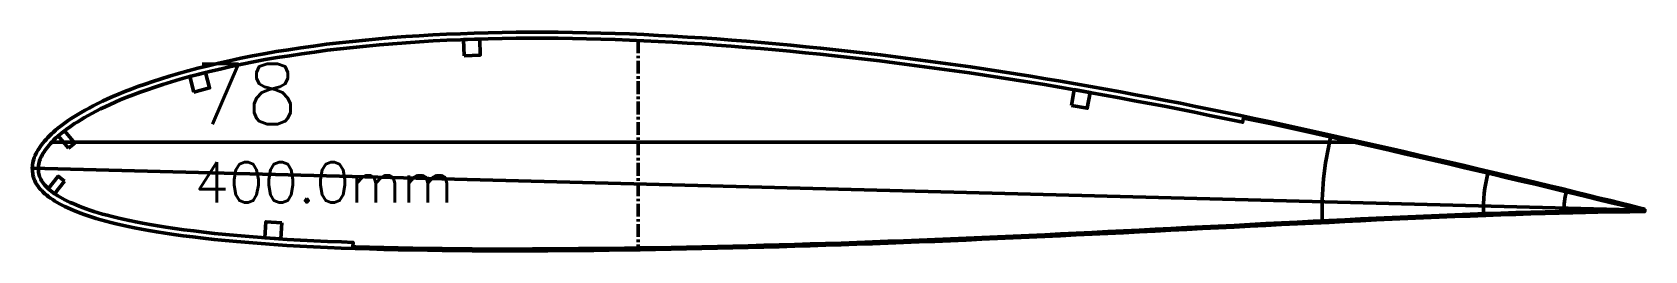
# Model space of a CAD drawing. Header units: metres. Extents: x -3 to 1074, y -15727 to -22.
# Drawn here: x -0.2 to 399.7, y -15727 to -15672.6 of the extents above; entities that cross this region are included whole.
import ezdxf
from ezdxf.enums import TextEntityAlignment as Align

# ---------------------------------------------------------------- set-up
doc = ezdxf.new("R2010")
doc.units = ezdxf.units.M
doc.linetypes.add('CENTER', pattern=[5.08, 3.175, -0.635, 0.635, -0.635])
for name, color, linetype, lineweight in [('FoilLayer', 7, 'Continuous', 50), ('StringerLayer', 7, 'Continuous', 50), ('SubLayer', 7, 'Continuous', 50), ('TextLayer', 7, 'Continuous', 50)]:
    doc.layers.add(name, color=color, linetype=linetype, lineweight=lineweight)
doc.styles.add('MSゴシック', font='romans')

msp = doc.modelspace()

# ---------------------------------------------------------------- texts
at = {"layer": 'TextLayer', "style": 'MSゴシック'}
msp.add_text('78', height=15, dxfattribs=at).set_placement((40, -15700), align=Align.BOTTOM_LEFT)
msp.add_text('400.0mm', height=10, dxfattribs=at).set_placement((40, -15705), align=Align.TOP_LEFT)

# ---------------------------------------------------------------- linework, layer by layer
at = {"layer": 'FoilLayer'}
for points in [[(399.65, -15716.63), (398.28, -15716.3), (396.08, -15715.77), (393.71, -15715.18), (391.15, -15714.55), (388.42, -15713.89), (385.53, -15713.18), (382.48, -15712.43), (379.3, -15711.65), (376.01, -15710.86), (372.62, -15710.05), (369.15, -15709.24), (365.63, -15708.41), (362.07, -15707.55), (358.47, -15706.69), (354.85, -15705.83), (351.2, -15704.99), (347.53, -15704.15), (343.86, -15703.29), (340.18, -15702.43), (336.5, -15701.57), (332.8, -15700.72), (329.1, -15699.89), (325.4, -15699.07), (321.69, -15698.25), (317.99, -15697.41), (314.28, -15696.57), (310.58, -15695.75), (306.87, -15694.94), (303.15, -15694.17), (299.43, -15693.41), (295.71, -15692.64), (292, -15691.86), (288.28, -15691.1), (284.56, -15690.34), (280.84, -15689.61), (277.11, -15688.9), (273.39, -15688.21), (269.66, -15687.51), (265.94, -15686.82), (262.22, -15686.14), (258.49, -15685.48), (254.77, -15684.84), (251.04, -15684.22), (247.31, -15683.61), (243.59, -15683.01), (239.87, -15682.41), (236.14, -15681.84), (232.42, -15681.29), (228.69, -15680.77), (224.97, -15680.26), (221.25, -15679.75), (217.54, -15679.25), (213.82, -15678.77), (210.11, -15678.32), (206.4, -15677.88), (202.69, -15677.46), (198.99, -15677.05), (195.29, -15676.64), (191.59, -15676.26), (187.9, -15675.9), (184.21, -15675.56), (180.53, -15675.23), (176.86, -15674.92), (173.19, -15674.62), (169.53, -15674.34), (165.89, -15674.09), (162.26, -15673.85), (158.65, -15673.63), (155.05, -15673.44), (151.47, -15673.26), (147.91, -15673.1), (144.35, -15672.97), (140.81, -15672.86), (137.27, -15672.78), (133.74, -15672.71), (130.23, -15672.66), (126.72, -15672.64), (123.23, -15672.64), (119.75, -15672.67), (116.27, -15672.72), (112.82, -15672.8), (109.37, -15672.89), (105.94, -15673.02), (102.53, -15673.17), (99.13, -15673.34), (95.75, -15673.54), (92.38, -15673.76), (89.04, -15674.01), (85.72, -15674.3), (82.43, -15674.6), (79.16, -15674.93), (75.92, -15675.28), (72.71, -15675.67), (69.54, -15676.1), (66.41, -15676.55), (63.32, -15677.02), (60.28, -15677.49), (57.29, -15678), (54.36, -15678.55), (51.51, -15679.14), (48.72, -15679.74), (46.01, -15680.36), (43.39, -15680.98), (40.85, -15681.6), (38.41, -15682.23), (36.07, -15682.89), (33.84, -15683.55), (31.72, -15684.22), (29.71, -15684.89), (27.81, -15685.55), (26, -15686.19), (24.3, -15686.82), (22.7, -15687.44), (21.19, -15688.05), (19.77, -15688.65), (18.44, -15689.24), (17.19, -15689.83), (16.01, -15690.41), (14.9, -15690.98), (13.86, -15691.53), (12.88, -15692.08), (11.95, -15692.61), (11.07, -15693.13), (10.24, -15693.65), (9.46, -15694.14), (8.72, -15694.64), (8.02, -15695.13), (7.35, -15695.61), (6.72, -15696.08), (6.13, -15696.56), (5.57, -15697.02), (5.04, -15697.49), (4.53, -15697.95), (4.06, -15698.41), (3.61, -15698.87), (3.19, -15699.32), (2.8, -15699.78), (2.43, -15700.23), (2.08, -15700.68), (1.76, -15701.13), (1.46, -15701.58), (1.18, -15702.03), (0.93, -15702.47), (0.69, -15702.92), (0.47, -15703.36), (0.29, -15703.81), (0.14, -15704.27), (0.03, -15704.72), (-0.06, -15705.16), (-0.13, -15705.61), (-0.19, -15706.03), (-0.22, -15706.47), (-0.19, -15706.9), (-0.16, -15707.33), (-0.11, -15707.77), (-0.04, -15708.22), (0.06, -15708.67), (0.2, -15709.12), (0.38, -15709.57), (0.6, -15710.01), (0.85, -15710.43), (1.13, -15710.85), (1.44, -15711.26), (1.77, -15711.66), (2.13, -15712.06), (2.52, -15712.45), (2.93, -15712.83), (3.37, -15713.21), (3.83, -15713.58), (4.33, -15713.94), (4.85, -15714.29), (5.4, -15714.64), (5.97, -15714.98), (6.57, -15715.32), (7.21, -15715.66), (7.87, -15716), (8.57, -15716.33), (9.31, -15716.67), (10.08, -15717), (10.89, -15717.32), (11.75, -15717.65), (12.65, -15717.98), (13.61, -15718.31), (14.61, -15718.65), (15.67, -15718.98), (16.8, -15719.31), (17.99, -15719.65), (19.26, -15719.98), (20.61, -15720.3), (22.04, -15720.63), (23.55, -15720.97), (25.17, -15721.31), (26.89, -15721.65), (28.72, -15721.99), (30.66, -15722.32), (32.72, -15722.64), (34.9, -15722.96), (37.21, -15723.26), (39.64, -15723.58), (42.18, -15723.89), (44.85, -15724.2), (47.62, -15724.49), (50.51, -15724.75), (53.49, -15724.99), (56.56, -15725.22), (59.7, -15725.45), (62.93, -15725.67), (66.21, -15725.88), (69.56, -15726.05), (72.96, -15726.2), (76.4, -15726.33), (79.89, -15726.45), (83.41, -15726.57), (86.97, -15726.68), (90.55, -15726.76), (94.17, -15726.82), (97.81, -15726.87), (101.47, -15726.92), (105.15, -15726.96), (108.85, -15727), (112.57, -15727.03), (116.31, -15727.03), (120.06, -15727.03), (123.83, -15727.01), (127.61, -15726.99), (131.41, -15726.97), (135.21, -15726.94), (139.03, -15726.91), (142.85, -15726.86), (146.68, -15726.81), (150.52, -15726.76), (154.36, -15726.7), (158.2, -15726.62), (162.04, -15726.55), (165.86, -15726.47), (169.69, -15726.4), (173.51, -15726.31), (177.34, -15726.22), (181.17, -15726.11), (185.01, -15726), (188.85, -15725.88), (192.7, -15725.77), (196.55, -15725.66), (200.4, -15725.54), (204.26, -15725.4), (208.12, -15725.25), (211.99, -15725.11), (215.86, -15724.97), (219.74, -15724.83), (223.62, -15724.69), (227.51, -15724.53), (231.39, -15724.34), (235.28, -15724.16), (239.18, -15723.99), (243.07, -15723.83), (246.97, -15723.67), (250.88, -15723.49), (254.78, -15723.28), (258.68, -15723.08), (262.59, -15722.88), (266.5, -15722.7), (270.42, -15722.53), (274.33, -15722.33), (278.25, -15722.12), (282.16, -15721.9), (286.08, -15721.7), (290, -15721.5), (293.92, -15721.32), (297.84, -15721.14), (301.76, -15720.93), (305.68, -15720.72), (309.6, -15720.52), (313.52, -15720.32), (317.44, -15720.13), (321.35, -15719.95), (325.27, -15719.76), (329.19, -15719.56), (333.1, -15719.36), (337, -15719.18), (340.9, -15719.01), (344.8, -15718.85), (348.68, -15718.69), (352.54, -15718.53), (356.39, -15718.38), (360.21, -15718.23), (363.98, -15718.09), (367.72, -15717.96), (371.38, -15717.86), (374.96, -15717.76), (378.44, -15717.66), (381.79, -15717.57), (384.99, -15717.49), (388.02, -15717.43), (390.87, -15717.37), (393.52, -15717.32), (395.97, -15717.29), (398.23, -15717.26), (399.63, -15717.25)], [(399.54, -15717.07), (398.17, -15716.74), (395.98, -15716.2), (393.6, -15715.61), (391.05, -15714.98), (388.32, -15714.32), (385.42, -15713.62), (382.37, -15712.87), (379.19, -15712.09), (375.9, -15711.29), (372.52, -15710.49), (369.05, -15709.68), (365.53, -15708.84), (361.96, -15707.99), (358.37, -15707.13), (354.74, -15706.27), (351.1, -15705.42), (347.43, -15704.59), (343.76, -15703.73), (340.08, -15702.87), (336.39, -15702.01), (332.7, -15701.16), (329.01, -15700.33), (325.3, -15699.51), (321.59, -15698.69), (317.89, -15697.85), (314.19, -15697.01), (310.48, -15696.19), (306.78, -15695.38), (303.06, -15694.61), (300.13, -15694.01), (299.92, -15695.04), (299.13, -15694.88), (295.4, -15694.11), (291.69, -15693.33), (287.98, -15692.57), (284.27, -15691.81), (280.56, -15691.08), (276.84, -15690.38), (273.11, -15689.69), (269.39, -15688.99), (265.67, -15688.29), (261.96, -15687.61), (258.24, -15686.95), (254.52, -15686.32), (250.8, -15685.7), (247.07, -15685.09), (243.35, -15684.49), (239.64, -15683.89), (235.93, -15683.32), (232.21, -15682.78), (228.49, -15682.26), (224.77, -15681.75), (221.05, -15681.24), (217.35, -15680.74), (213.64, -15680.26), (209.94, -15679.81), (206.23, -15679.37), (202.52, -15678.95), (198.82, -15678.54), (195.13, -15678.14), (191.44, -15677.75), (187.76, -15677.39), (184.08, -15677.05), (180.41, -15676.73), (176.74, -15676.42), (173.08, -15676.12), (169.43, -15675.84), (165.79, -15675.58), (162.17, -15675.34), (158.57, -15675.13), (154.98, -15674.93), (151.41, -15674.76), (147.85, -15674.6), (144.31, -15674.47), (140.77, -15674.36), (137.24, -15674.28), (133.72, -15674.21), (130.22, -15674.16), (126.72, -15674.14), (123.24, -15674.14), (119.77, -15674.17), (116.31, -15674.22), (112.86, -15674.3), (109.43, -15674.39), (106.01, -15674.52), (102.6, -15674.67), (99.22, -15674.84), (95.84, -15675.04), (92.5, -15675.26), (89.17, -15675.51), (85.86, -15675.79), (82.58, -15676.1), (79.32, -15676.42), (76.1, -15676.77), (72.91, -15677.16), (69.76, -15677.58), (66.64, -15678.03), (63.56, -15678.5), (60.53, -15678.97), (57.57, -15679.48), (54.66, -15680.02), (51.82, -15680.6), (49.05, -15681.21), (46.35, -15681.82), (43.74, -15682.44), (41.23, -15683.05), (38.81, -15683.68), (36.5, -15684.32), (34.3, -15684.98), (32.2, -15685.64), (30.2, -15686.31), (28.31, -15686.96), (26.53, -15687.6), (24.84, -15688.22), (23.26, -15688.83), (21.77, -15689.43), (20.38, -15690.02), (19.08, -15690.6), (17.85, -15691.18), (16.69, -15691.74), (15.61, -15692.3), (14.59, -15692.85), (13.63, -15693.38), (12.72, -15693.9), (11.86, -15694.41), (11.05, -15694.91), (10.29, -15695.39), (9.57, -15695.87), (8.9, -15696.34), (8.26, -15696.81), (7.66, -15697.26), (7.09, -15697.71), (6.56, -15698.15), (6.05, -15698.59), (5.58, -15699.03), (5.13, -15699.46), (4.72, -15699.89), (4.32, -15700.31), (3.96, -15700.73), (3.62, -15701.14), (3.3, -15701.56), (3.01, -15701.96), (2.74, -15702.37), (2.48, -15702.78), (2.25, -15703.18), (2.04, -15703.57), (1.86, -15703.93), (1.72, -15704.27), (1.6, -15704.62), (1.5, -15705.01), (1.42, -15705.4), (1.35, -15705.82), (1.31, -15706.13), (1.28, -15706.51), (1.31, -15706.78), (1.34, -15707.17), (1.37, -15707.54), (1.42, -15707.89), (1.5, -15708.23), (1.59, -15708.57), (1.73, -15708.91), (1.88, -15709.24), (2.09, -15709.59), (2.33, -15709.94), (2.6, -15710.3), (2.89, -15710.66), (3.2, -15711), (3.54, -15711.35), (3.91, -15711.69), (4.3, -15712.03), (4.72, -15712.37), (5.17, -15712.7), (5.65, -15713.02), (6.16, -15713.35), (6.71, -15713.67), (7.28, -15714), (7.89, -15714.32), (8.52, -15714.64), (9.19, -15714.97), (9.9, -15715.29), (10.64, -15715.61), (11.43, -15715.92), (12.27, -15716.24), (13.15, -15716.57), (14.08, -15716.89), (15.06, -15717.22), (16.1, -15717.54), (17.2, -15717.87), (18.37, -15718.19), (19.61, -15718.52), (20.95, -15718.84), (22.36, -15719.17), (23.86, -15719.51), (25.46, -15719.84), (27.16, -15720.18), (28.97, -15720.51), (30.89, -15720.84), (32.93, -15721.16), (35.1, -15721.47), (37.4, -15721.77), (39.82, -15722.09), (42.35, -15722.4), (45, -15722.71), (47.76, -15722.99), (50.63, -15723.25), (53.6, -15723.5), (56.66, -15723.72), (59.81, -15723.95), (63.02, -15724.18), (66.29, -15724.38), (69.62, -15724.55), (73.01, -15724.7), (76.45, -15724.83), (79.33, -15724.93), (79.3, -15725.98), (79.9, -15726), (83.42, -15726.12), (86.98, -15726.23), (90.56, -15726.31), (94.17, -15726.37), (97.81, -15726.42), (101.47, -15726.47), (105.16, -15726.51), (108.86, -15726.55), (112.57, -15726.58), (116.31, -15726.58), (120.06, -15726.58), (123.83, -15726.56), (127.61, -15726.54), (131.4, -15726.52), (135.21, -15726.49), (139.02, -15726.46), (142.84, -15726.41), (146.68, -15726.36), (150.51, -15726.31), (154.35, -15726.25), (158.19, -15726.17), (162.03, -15726.1), (165.86, -15726.02), (169.68, -15725.95), (173.5, -15725.86), (177.33, -15725.77), (181.16, -15725.66), (185, -15725.55), (188.84, -15725.43), (192.68, -15725.32), (196.53, -15725.22), (200.39, -15725.09), (204.24, -15724.96), (208.11, -15724.8), (211.98, -15724.66), (215.85, -15724.52), (219.73, -15724.38), (223.6, -15724.24), (227.48, -15724.08), (231.37, -15723.89), (235.26, -15723.71), (239.16, -15723.54), (243.06, -15723.38), (246.95, -15723.22), (250.85, -15723.04), (254.76, -15722.83), (258.66, -15722.63), (262.57, -15722.43), (266.48, -15722.25), (270.4, -15722.08), (274.31, -15721.88), (278.22, -15721.67), (282.14, -15721.45), (286.06, -15721.25), (289.98, -15721.05), (293.9, -15720.87), (297.81, -15720.69), (301.73, -15720.49), (305.65, -15720.27), (309.57, -15720.07), (313.49, -15719.87), (317.42, -15719.68), (321.33, -15719.5), (325.25, -15719.31), (329.16, -15719.11), (333.08, -15718.91), (336.98, -15718.73), (340.89, -15718.56), (344.78, -15718.4), (348.66, -15718.24), (352.52, -15718.08), (356.37, -15717.93), (360.19, -15717.78), (363.97, -15717.64), (367.7, -15717.51), (371.37, -15717.41), (374.95, -15717.31), (378.43, -15717.21), (381.78, -15717.12), (384.98, -15717.04), (388.01, -15716.98), (390.86, -15716.92), (393.51, -15716.87), (395.97, -15716.84), (398.23, -15716.81), (399.63, -15716.8)]]:
    msp.add_lwpolyline(points, close=True, dxfattribs=at)
at = {"layer": 'StringerLayer'}
for points in [[(106.9, -15678.49), (110.89, -15678.34), (110.75, -15674.35), (106.75, -15674.49), (106.9, -15678.49)], [(39.89, -15687.53), (43.76, -15686.52), (42.76, -15682.65), (38.88, -15683.66), (39.89, -15687.53)], [(257.48, -15690.88), (261.42, -15691.58), (262.12, -15687.64), (258.18, -15686.94), (257.48, -15690.88)], [(8.77, -15701.51), (10.32, -15700.23), (7.77, -15697.15), (6.22, -15698.42), (8.77, -15701.51)], [(7.8, -15709.71), (6.24, -15708.46), (3.75, -15711.59), (5.32, -15712.84), (7.8, -15709.71)], [(61.7, -15720.08), (57.71, -15719.79), (57.42, -15723.78), (61.41, -15724.07), (61.7, -15720.08)]]:
    msp.add_lwpolyline(points, dxfattribs=at)
at = {"layer": 'SubLayer', "linetype": 'CENTER'}
msp.add_line((150, -15674.69), (150, -15726.32), dxfattribs=at)
at = {"layer": 'SubLayer'}
for p, q in [((327.52, -15700), (4.61, -15700)), ((-0.22, -15706.47), (399.64, -15716.94))]:
    msp.add_line(p, q, dxfattribs=at)
for radius, start, end in [(80, 166.8393, -178.111), (40, 166.6351, -178.7643), (20, 166.6807, -179.3252)]:
    msp.add_arc((399.64, -15716.94), radius, start, end, dxfattribs=at)

msp.set_redraw_order([(e.dxf.handle, doc.entitydb.next_handle()) for e in msp.query("TEXT MTEXT ATTDEF DIMENSION ARC_DIMENSION")])  # texts and dimensions are drawn at this point

doc.saveas('drawing.dxf')
